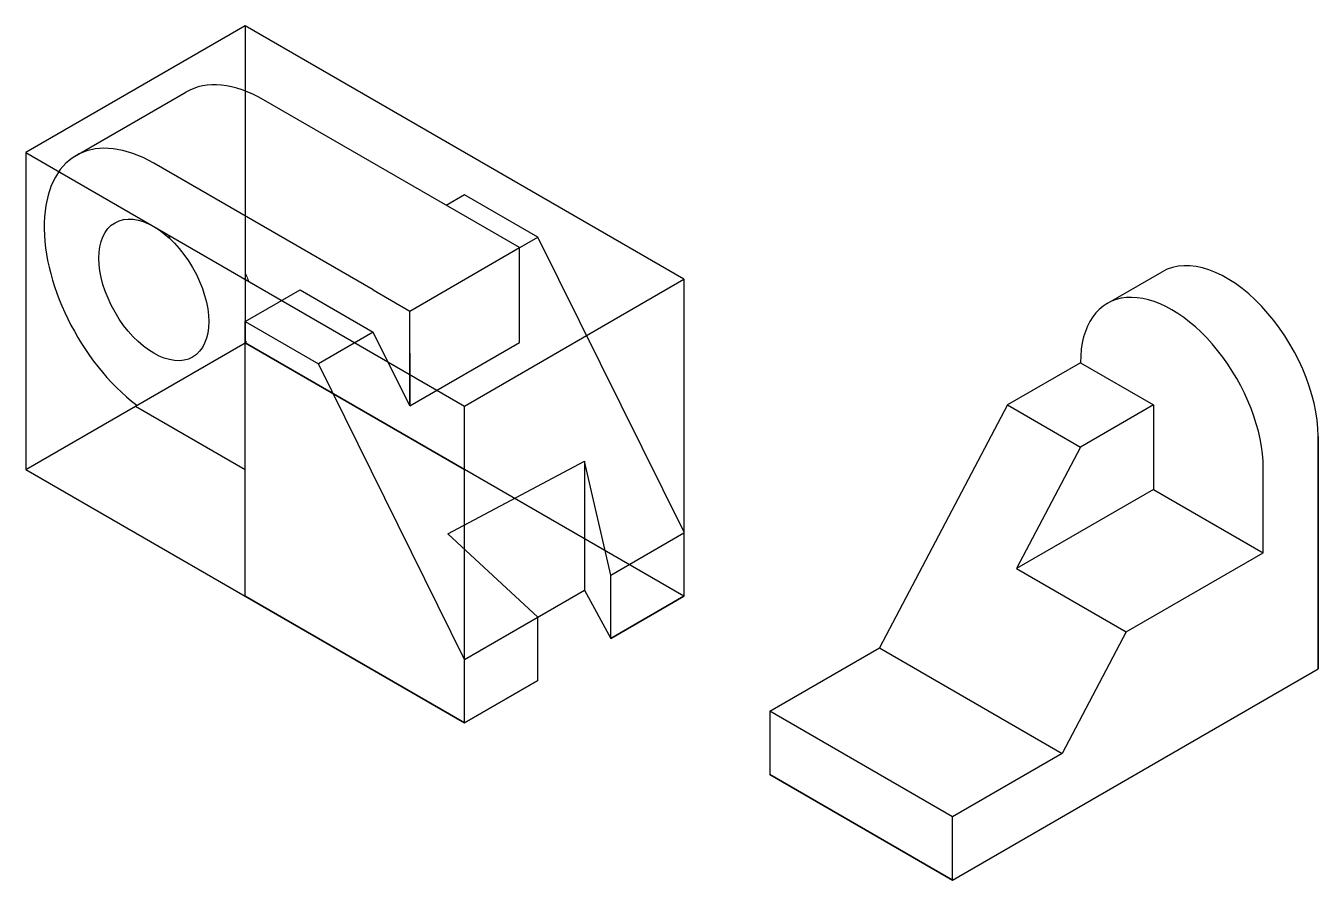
# Model space of a CAD drawing. Header units: inches. Extents: x -365 to 409, y 318 to 878.
# Drawn here: x 68.3 to 374.4, y 317.9 to 520.1 of the extents above; entities that cross this region are included whole.
import ezdxf

# ---------------------------------------------------------------- set-up
doc = ezdxf.new("R2010")
doc.units = ezdxf.units.IN
doc.header["$MEASUREMENT"] = 0
doc.linetypes.add('CENTER2', pattern=[1.125, 0.75, -0.125, 0.125, -0.125])
doc.layers.add('Centre', color=50, linetype='CENTER2', lineweight=30)
doc.layers.add('Continous thick', color=10, linetype='Continuous', lineweight=30)

msp = doc.modelspace()

# ---------------------------------------------------------------- linework, layer by layer
for p, q in [((120.24, 520.11), (68.28, 490.11)), ((224.16, 460.11), (120.24, 520.11)), ((120.24, 520.11), (120.24, 445.11)), ((68.28, 490.11), (68.28, 415.11)), ((68.28, 490.11), (172.2, 430.11)), ((172.2, 430.11), (224.16, 460.11)), ((224.16, 460.11), (224.16, 385.11)), ((68.28, 415.11), (120.24, 445.11)), ((224.16, 385.11), (120.24, 445.11)), ((120.24, 445.11), (172.2, 415.11)), ((172.2, 355.11), (172.2, 430.11)), ((374.36, 422.88), (374.36, 367.88)), ((68.28, 415.11), (172.2, 355.11)), ((206.84, 375.11), (224.16, 385.11)), ((287.76, 317.88), (374.36, 367.88)), ((172.2, 355.11), (189.52, 365.11)), ((244.46, 357.88), (244.46, 342.88)), ((287.76, 317.88), (244.46, 342.88)), ((287.76, 317.88), (287.76, 332.88))]:
    msp.add_line(p, q)
at = {"layer": 'Centre'}
msp.add_ellipse((98.59, 457.61), major_axis=(18.37, -31.82), ratio=0.57735, start_param=1.308997, end_param=1.371084, dxfattribs=at)
at = {"layer": 'Continous thick'}
for p, q in [((80.22, 489.43), (106.2, 504.43)), ((185.19, 467.61), (124.57, 502.61)), ((150.55, 457.61), (98.59, 487.61)), ((172.2, 480.11), (167.87, 477.61)), ((189.52, 470.11), (172.2, 480.11)), ((176.53, 462.61), (189.52, 470.11)), ((224.16, 400.38), (189.52, 470.11)), ((159.21, 452.61), (185.19, 467.61)), ((185.19, 445.18), (185.19, 467.61)), ((324.41, 454.39), (337.4, 461.89)), ((120.24, 450.11), (133.23, 457.61)), ((133.23, 457.61), (150.55, 447.61)), ((133.23, 457.61), (150.55, 447.61)), ((150.55, 457.61), (159.21, 452.61)), ((120.24, 385.11), (120.24, 450.11)), ((120.24, 450.11), (137.56, 440.11)), ((159.21, 430.18), (159.21, 452.61)), ((150.55, 447.61), (137.56, 440.11)), ((159.21, 430.18), (150.55, 447.61)), ((159.21, 430.18), (185.19, 445.18)), ((159.21, 442.61), (159.21, 430.18)), ((172.2, 370.11), (137.56, 440.11)), ((318.07, 440.38), (300.75, 430.38)), ((318.07, 440.38), (335.39, 430.38)), ((94.26, 430.11), (120.24, 415.11)), ((300.75, 430.38), (270.44, 372.88)), ((300.75, 430.38), (318.07, 420.38)), ((335.39, 430.38), (318.07, 420.38)), ((335.39, 430.38), (335.39, 410.38)), ((374.36, 367.88), (374.36, 422.88)), ((318.1, 420.39), (302.93, 391.63)), ((318.07, 420.38), (318.07, 420.35)), ((168.22, 399.83), (200.6, 417.04)), ((206.84, 390.11), (200.6, 417.04)), ((200.6, 417.04), (200.6, 386.51)), ((361.37, 395.38), (361.37, 415.38)), ((335.39, 410.38), (302.93, 391.63)), ((335.39, 410.38), (361.37, 395.38)), ((120.24, 385.11), (120.24, 400.11)), ((189.52, 380.11), (168.22, 399.83)), ((206.84, 390.11), (224.16, 400.11)), ((224.16, 400.11), (224.16, 385.11)), ((328.92, 376.63), (361.37, 395.38)), ((206.84, 375.11), (206.84, 390.11)), ((302.93, 391.63), (328.92, 376.63)), ((172.2, 370.11), (200.6, 386.51)), ((200.6, 386.51), (206.84, 375.11)), ((172.2, 355.11), (120.24, 385.11)), ((224.16, 385.11), (206.84, 375.11)), ((224.16, 385.11), (206.84, 375.11)), ((189.52, 365.11), (189.52, 380.11)), ((328.92, 376.63), (313.74, 347.88)), ((244.46, 357.88), (270.44, 372.88)), ((270.44, 372.88), (313.74, 347.88)), ((172.2, 355.11), (172.2, 370.11)), ((287.76, 317.88), (374.36, 367.88)), ((172.2, 355.11), (189.52, 365.11)), ((189.52, 365.11), (172.2, 355.11)), ((287.76, 332.88), (244.46, 357.88)), ((244.46, 357.88), (244.46, 342.88)), ((313.74, 347.88), (287.76, 332.88)), ((244.46, 342.88), (287.76, 317.88)), ((287.76, 317.88), (287.76, 332.88))]:
    msp.add_line(p, q, dxfattribs=at)
for centre, major_axis, start_param, end_param in [((124.57, 472.61), (18.37, -31.82), 2.356194, 3.141593), ((98.59, 457.61), (18.37, -31.82), 2.356194, 5.342526), ((124.57, 472.61), (18.37, -31.82), 4.45059, 4.47635), ((352.71, 435.38), (15.31, -26.52), 7.068583, 9.424778), ((339.72, 427.88), (15.31, -26.52), 7.068583, 10.210176), ((124.57, 472.61), (18.37, -31.82), 5.330339, 5.342526)]:
    msp.add_ellipse(centre, major_axis=major_axis, ratio=0.57735, start_param=start_param, end_param=end_param, dxfattribs=at)
msp.add_ellipse((98.59, 457.61), major_axis=(9.19, -15.91), ratio=0.57735, dxfattribs=at)

doc.saveas('drawing.dxf')
